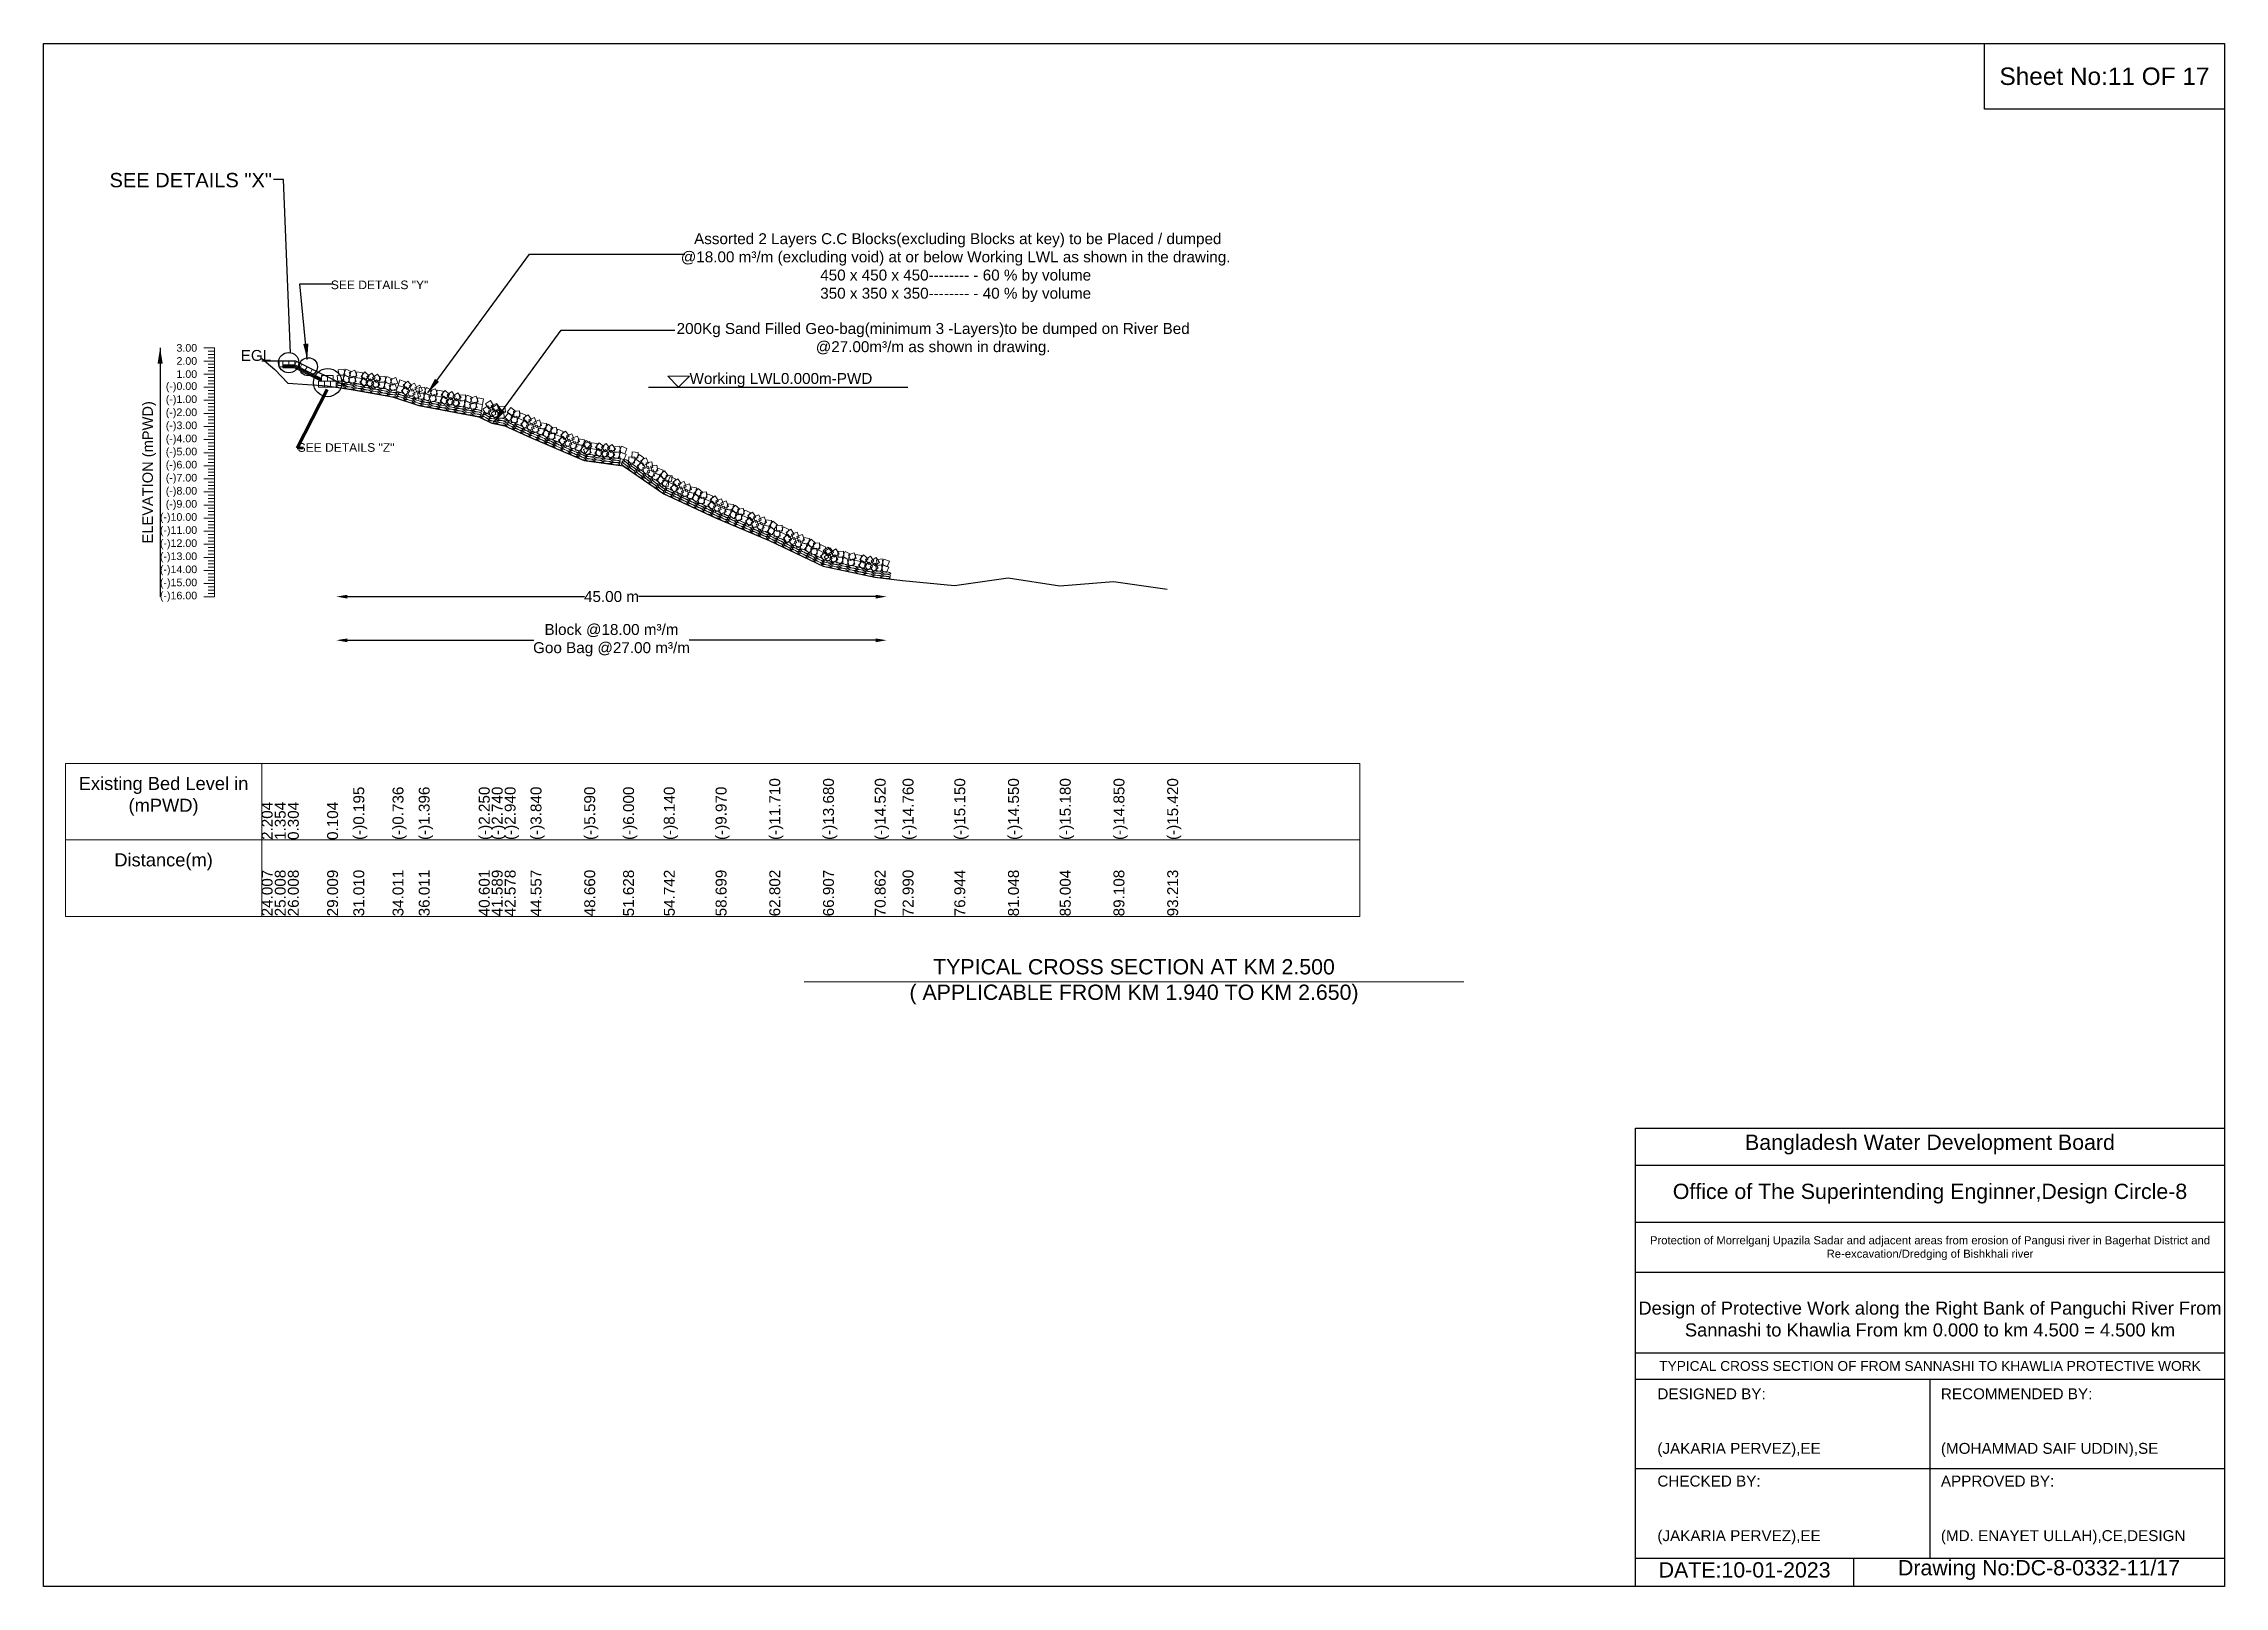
# Model space of a CAD drawing. Header units: inches. Extents: x 89000 to 337533, y -10828 to 570.
# Drawn here: x 237805 to 247805, y -9933 to -2862 of the extents above; entities that cross this region are included whole.
import ezdxf

# ---------------------------------------------------------------- set-up
doc = ezdxf.new("R2010")
doc.units = ezdxf.units.IN
doc.header["$LTSCALE"] = 7
doc.header["$MEASUREMENT"] = 0
for name, color, linetype, lineweight in [('Cross section Data Border', 7, 'Continuous', 9), ('Cross Section Labels', 7, 'Continuous', 9), ('Existing_Bed_Level for Xsection', 7, 'Continuous', 25), ('Long Section Labels', 7, 'Continuous', 9)]:
    doc.layers.add(name, color=color, linetype=linetype, lineweight=lineweight)
doc.styles.get("Standard").update_dxf_attribs({"font": 'arial.ttf'})
doc.dimstyles.new('Appron Lebeling Style', dxfattribs={"dimtxt": 50, "dimasz": 50, "dimexe": 0.18, "dimexo": 0.0625, "dimgap": 0.09, "dimtad": 0, "dimtih": 1, "dimtoh": 1, "dimdec": 4, "dimzin": 0, "dimdsep": 46, "dimtxsty": 'Standard', "dimcen": 0.09, "dimse1": 1, "dimse2": 1, "dimadec": 0, "dimazin": 0, "dimtfac": 1, "dimtdec": 4, "dimtofl": 0, "dimtmove": 0, "dimatfit": 3, "dimfxl": 1, "dimtolj": 1, "dimtzin": 0, "dimarcsym": 0})
doc.dimstyles.get("Standard").update_dxf_attribs({"dimtxt": 0.18, "dimasz": 0.18, "dimexe": 0.18, "dimexo": 0.0625, "dimgap": 0.09, "dimtad": 0, "dimtih": 1, "dimtoh": 1, "dimdec": 4, "dimzin": 0, "dimdsep": 46, "dimtxsty": 'Standard', "dimcen": 0.09, "dimadec": 0, "dimazin": 0, "dimtfac": 1, "dimtdec": 4, "dimtofl": 0, "dimtmove": 0, "dimatfit": 3, "dimfxl": 1, "dimtolj": 1, "dimtzin": 0, "dimarcsym": 0})

msp = doc.modelspace()

# ---------------------------------------------------------------- texts
at = {"attachment_point": 5}
for s, insert, char_height in [('Sheet No:11 OF 17', (247254.90132, -3011.63032), 80), ('Bangladesh Water Development Board', (246454.90132, -7907.63032), 70), ('Office of The Superintending Enginner,Design Circle-8', (246454.90132, -8132.63032), 70)]:
    msp.add_mtext(s, dxfattribs=dict(at, insert=insert, char_height=char_height))
at = {"color": 0, "linetype": 'Continuous', "lineweight": -3, "ltscale": 0.5}
for s, insert, char_height, attachment_point in [('SEE DETAILS "X"', (238107.09828, -3454.17391), 65.8288233, 1), ('SEE DETAILS "Y"', (239569.05102, -3947.46822), 39.497294, 3), ('SEE DETAILS "Z"', (239413.72341, -4692.94477), 39.497294, 3)]:
    msp.add_mtext(s, dxfattribs=dict(at, insert=insert, char_height=char_height, attachment_point=attachment_point))
for s, insert, char_height, width, attachment_point in [('Protection of Morrelganj Upazila Sadar and adjacent areas from erosion of Pangusi river in Bagerhat District and Re-excavation/Dredging of Bishkhali river', (246454.90132, -8382.63032), 37, 2800, 5), ('Design of Protective Work along the Right Bank of Panguchi River From Sannashi to Khawlia From km 0.000 to km 4.500 = 4.500 km', (246454.90132, -8707.63032), 60, 2700, 5), ('TYPICAL CROSS SECTION OF FROM SANNASHI TO KHAWLIA PROTECTIVE WORK', (246454.90132, -8922.63032), 45, 2800, 5), ('DESIGNED BY:^J^J^J(JAKARIA PERVEZ),EE', (245204.90132, -9182.63032), 50, 1400, 4), ('RECOMMENDED BY:^J^J^J(MOHAMMAD SAIF UDDIN),SE', (246504.90132, -9182.63032), 50, 1400, 4), ('CHECKED BY:^J^J^J(JAKARIA PERVEZ),EE', (245204.90132, -9582.63032), 50, 1400, 4), ('APPROVED BY:^J^J^J(MD. ENAYET ULLAH),CE,DESIGN', (246504.90132, -9582.63032), 50, 1400, 4), ('DATE:10-01-2023', (245604.90132, -9857.63032), 70, 1400, 5), ('Drawing No:DC-8-0332-11/17', (246954.90132, -9857.63032), 70, 2200, 5)]:
    msp.add_mtext(s, dxfattribs=dict(insert=insert, char_height=char_height, width=width, attachment_point=attachment_point))
at = {"layer": 'Cross section Data Border', "char_height": 60, "width": 800, "attachment_point": 5}
for s, insert in [('Existing Bed Level in (mPWD)', (238354.90132, -6311.63032)), ('Distance(m)', (238354.90132, -6611.63032))]:
    msp.add_mtext(s, dxfattribs=dict(at, insert=insert))
at = {"layer": 'Cross Section Labels'}
for s, insert, char_height, attachment_point in [(' Assorted 2 Layers C.C Blocks(excluding Blocks at key) to be Placed / dumped^J@18.00 m³/m (excluding void) at or below Working LWL as shown in the drawing.^J450 x 450 x 450-------- - 60 % by volume^J350 x 350 x 350-------- - 40 % by volume', (241987.12515, -3730.59978), 50, 2), ('200Kg Sand Filled Geo-bag(minimum 3 -Layers)to be dumped on River Bed^J@27.00m³/m as shown in drawing.', (241883.98672, -4290.69939), 50, 8), ('EGL', (238848.49732, -4316.43032), 50, 9), ('Working LWL0.000m-PWD', (240766.74655, -4436.43032), 50, 7), ('TYPICAL CROSS SECTION AT KM 2.500^J( APPLICABLE FROM KM 1.940 TO KM 2.650)', (242804.90132, -7161.63032), 70, 5)]:
    msp.add_mtext(s, dxfattribs=dict(at, insert=insert, char_height=char_height, attachment_point=attachment_point))
at = {"layer": 'Long Section Labels', "char_height": 35, "attachment_point": 6}
for s, insert in [('3.00', (238509.15631, -4256.43032)), ('2.00', (238509.15631, -4316.43032)), ('1.00', (238509.15631, -4376.43032)), ('(-)0.00', (238509.15631, -4436.43032)), ('(-)1.00', (238509.15631, -4496.43032)), ('(-)2.00', (238509.15631, -4556.43032)), ('(-)3.00', (238509.15631, -4616.43032)), ('(-)4.00', (238509.15631, -4676.43032)), ('(-)5.00', (238509.15631, -4736.43032)), ('(-)6.00', (238509.15631, -4796.43032)), ('(-)7.00', (238509.15631, -4856.43032)), ('(-)8.00', (238509.15631, -4916.43032)), ('(-)9.00', (238509.15631, -4976.43032)), ('(-)10.00', (238509.15631, -5036.43032)), ('(-)11.00', (238509.15631, -5096.43032)), ('(-)12.00', (238509.15631, -5156.43032)), ('(-)13.00', (238509.15631, -5216.43032)), ('(-)14.00', (238509.15631, -5276.43032)), ('(-)15.00', (238509.15631, -5336.43032)), ('(-)16.00', (238509.15631, -5396.43032))]:
    msp.add_mtext(s, dxfattribs=dict(at, insert=insert))
at = {"layer": 'Long Section Labels', "rotation": 90}
for s, insert, char_height, attachment_point in [('ELEVATION (mPWD)', (238289.15631, -4826.43032), 48, 5), ('(-)0.195', (239225.03171, -6511.63032), 50, 1), ('(-)0.736', (239405.08759, -6511.63032), 50, 1), ('(-)1.396', (239525.12485, -6511.63032), 50, 1), ('(-)2.250', (239800.53671, -6511.63032), 50, 1), ('(-)2.740', (239859.82215, -6511.63032), 50, 1), ('(-)2.940', (239919.14095, -6511.63032), 50, 1), ('(-)3.840', (240037.86977, -6511.63032), 50, 1), ('(-)5.590', (240284.06535, -6511.63032), 50, 1), ('(-)6.000', (240462.1338, -6511.63032), 50, 1), ('(-)8.140', (240648.99893, -6511.63032), 50, 1), ('(-)9.970', (240886.39783, -6511.63032), 50, 1), ('(-)11.710', (241132.56585, -6511.63032), 50, 1), ('(-)13.680', (241378.88365, -6511.63032), 50, 1), ('(-)14.520', (241616.17111, -6511.63032), 50, 1), ('(-)14.760', (241743.83186, -6511.63032), 50, 1), ('(-)15.150', (241981.0765, -6511.63032), 50, 1), ('(-)14.550', (242227.35251, -6511.63032), 50, 1), ('(-)15.180', (242464.6927, -6511.63032), 50, 1), ('(-)14.850', (242710.91202, -6511.63032), 50, 1), ('(-)15.420', (242957.23433, -6511.63032), 50, 1), ('2.204', (238804.90132, -6511.63032), 50, 1), ('1.354', (238864.91995, -6511.63032), 50, 1), ('0.304', (238924.93858, -6511.63032), 50, 1), ('0.104', (239104.99446, -6511.63032), 50, 1), ('24.007', (238804.90132, -6861.63032), 50, 1), ('25.008', (238864.91995, -6861.63032), 50, 1), ('26.008', (238924.93858, -6861.63032), 50, 1), ('29.009', (239104.99446, -6861.63032), 50, 1), ('31.010', (239225.03171, -6861.63032), 50, 1), ('34.011', (239405.08759, -6861.63032), 50, 1), ('36.011', (239525.12485, -6861.63032), 50, 1), ('40.601', (239800.53671, -6861.63032), 50, 1), ('41.589', (239859.82215, -6861.63032), 50, 1), ('42.578', (239919.14095, -6861.63032), 50, 1), ('44.557', (240037.86977, -6861.63032), 50, 1), ('48.660', (240284.06535, -6861.63032), 50, 1), ('51.628', (240462.1338, -6861.63032), 50, 1), ('54.742', (240648.99893, -6861.63032), 50, 1), ('58.699', (240886.39783, -6861.63032), 50, 1), ('62.802', (241132.56585, -6861.63032), 50, 1), ('66.907', (241378.88365, -6861.63032), 50, 1), ('70.862', (241616.17111, -6861.63032), 50, 1), ('72.990', (241743.83186, -6861.63032), 50, 1), ('76.944', (241981.0765, -6861.63032), 50, 1), ('81.048', (242227.35251, -6861.63032), 50, 1), ('85.004', (242464.6927, -6861.63032), 50, 1), ('89.108', (242710.91202, -6861.63032), 50, 1), ('93.213', (242957.23433, -6861.63032), 50, 1)]:
    msp.add_mtext(s, dxfattribs=dict(at, insert=insert, char_height=char_height, attachment_point=attachment_point))

# ---------------------------------------------------------------- blocks, each defined once
blk = doc.blocks.new('*D22')
at = {"layer": 'Cross Section Labels', "color": 0, "lineweight": -2, "transparency": 16777216}
for p, q in [((239197, -5396), (240285, -5396)), ((241621, -5396), (240533, -5396))]:
    blk.add_line(p, q, dxfattribs=at)
at = {"layer": 'Cross Section Labels', "color": 0, "transparency": 16777216}
for points in [[(239197, -5388), (239197, -5405), (239147, -5396)], [(241621, -5388), (241621, -5405), (241671, -5396)]]:
    blk.add_solid(points, dxfattribs=at)
at = {"layer": 'Defpoints', "color": 0, "transparency": 16777216}
for p in [(239147, -4436), (241671, -5314), (241671, -5396)]:
    blk.add_point(p, dxfattribs=at)
at = {"layer": 'Cross Section Labels', "color": 0, "transparency": 16777216, "insert": (240409, -5396), "char_height": 50, "attachment_point": 5}
blk.add_mtext('\\A1;45.00 m', dxfattribs=at)
blk = doc.blocks.new('*D23')
at = {"layer": 'Cross Section Labels', "color": 0, "lineweight": -2, "transparency": 16777216}
for p, q in [((239197, -5596), (240053, -5596)), ((241621, -5596), (240765, -5596))]:
    blk.add_line(p, q, dxfattribs=at)
at = {"layer": 'Cross Section Labels', "color": 0, "transparency": 16777216}
for points in [[(239197, -5588), (239197, -5605), (239147, -5596)], [(241621, -5588), (241621, -5605), (241671, -5596)]]:
    blk.add_solid(points, dxfattribs=at)
at = {"layer": 'Defpoints', "color": 0, "transparency": 16777216}
for p in [(239147, -4436), (241671, -5314), (241671, -5596)]:
    blk.add_point(p, dxfattribs=at)
at = {"layer": 'Cross Section Labels', "color": 0, "transparency": 16777216, "insert": (240409, -5596), "char_height": 50, "attachment_point": 5}
blk.add_mtext('\\A1;Block @18.00 m³/m ^JGoo Bag @27.00 m³/m ', dxfattribs=at)

# ---------------------------------------------------------------- dimensions: what is measured, and where the dimension line sits
at = {"layer": 'Cross Section Labels'}
for base, text, picture, middle in [((241671.16207, -5396.43032), '45.00 m', '*D22', (240408.95431, -5396.43032)), ((241671.16207, -5596.43032), 'Block @18.00 m³/m ^JGoo Bag @27.00 m³/m ', '*D23', (240408.95431, -5596.43032))]:
    dim = msp.add_linear_dim(base=base, p1=(239146.74655, -4436.43032), p2=(241671.16207, -5313.83324), text=text, dimstyle='Appron Lebeling Style', dxfattribs=at)
    dim.commit()
    dim.dimension.update_dxf_attribs({"geometry": picture, "text_midpoint": middle})

# ---------------------------------------------------------------- linework, layer by layer
for points in [[(237804.90132, -2861.63032), (247804.90132, -2861.63032), (247804.90132, -9932.63032), (237804.90132, -9932.63032)], [(246704.90132, -2861.63032), (247804.90132, -2861.63032), (247804.90132, -3161.63032), (246704.90132, -3161.63032)]]:
    msp.add_lwpolyline(points, close=True)
for points in [[(245104.90132, -9932.63032), (245104.90132, -7832.63032), (247804.90132, -7832.63032)], [(245104.90132, -8002.63032), (247804.90132, -8002.63032)], [(245104.90132, -8262.63032), (247804.90132, -8262.63032)], [(245104.90132, -8492.63032), (247804.90132, -8492.63032)], [(245104.90132, -8862.63032), (247804.90132, -8862.63032)], [(245104.90132, -8982.63032), (247804.90132, -8982.63032)], [(246454.90132, -8982.63032), (246454.90132, -9802.63032)], [(245104.90132, -9392.63032), (247804.90132, -9392.63032)], [(245104.90132, -9802.63032), (247804.90132, -9802.63032)], [(246104.90132, -9802.63032), (246104.90132, -9932.63032)]]:
    msp.add_lwpolyline(points)
at = {"color": 0, "linetype": 'Continuous', "lineweight": -3, "ltscale": 0.5}
for centre, radius in [((238928.66461, -4323.75692), 46.58127), ((239018.90168, -4342.40622), 41.34842), ((239107.53121, -4415.17025), 64.90288)]:
    msp.add_circle(centre, radius, dxfattribs=at)
at = {"layer": 'Cross section Data Border'}
msp.add_lwpolyline([(237904.90132, -6161.63032), (243841.1113, -6161.63032), (243841.1113, -6861.63032), (237904.90132, -6861.63032)], close=True, dxfattribs=at)
for points in [[(238804.90132, -6161.63032), (238804.90132, -6861.63032)], [(237904.90132, -6511.63032), (243841.1113, -6511.63032)]]:
    msp.add_lwpolyline(points, dxfattribs=at)
at = {"layer": 'Cross Section Labels'}
msp.add_line((238902.49732, -4346.43032), (238902.49732, -4343.43032), dxfattribs=at)
msp.add_lwpolyline([(240716.74655, -4436.43032), (240766.74655, -4386.43032), (240666.74655, -4386.43032)], close=True, dxfattribs=at)
msp.add_lwpolyline([(241292.90132, -7161.63032), (242804.90132, -7161.63032), (244316.90132, -7161.63032)], dxfattribs=at)
at = {"layer": 'Existing_Bed_Level for Xsection'}
for points in [[(238804.90132, -4304.19032), (238864.91995, -4355.19032), (238924.93858, -4418.19032), (239104.99446, -4430.19032), (239225.03171, -4448.13032), (239405.08759, -4480.59032), (239525.12485, -4520.19032), (239800.53671, -4571.43032), (239859.82215, -4600.83032), (239919.14095, -4612.83032), (240037.86977, -4666.83032), (240284.06535, -4771.83032), (240462.1338, -4796.43032), (240648.99893, -4924.83032), (240886.39783, -5034.63032), (241132.56585, -5139.03032), (241378.88365, -5257.23032), (241616.17111, -5307.63032), (241743.83186, -5322.03032), (241981.0765, -5345.43032), (242227.35251, -5309.43032), (242464.6927, -5347.23032), (242710.91202, -5327.43032), (242957.23433, -5361.63032)], [(238960.74655, -4316.43032), (238804.90132, -4316.43032)], [(239200.74655, -4436.43032), (238964.54717, -4318.33063), (238960.74655, -4316.43032), (238956.49732, -4316.43032), (238902.49732, -4316.43032)], [(238902.49732, -4334.43032), (238956.49732, -4334.43032), (239079.24655, -4395.80493)], [(238902.49732, -4340.43032), (238955.08091, -4340.43032), (239079.24655, -4402.51313)], [(238902.49732, -4346.43032), (238953.66451, -4346.43032), (239079.24655, -4409.22134)], [(240578.6596, -4436.43032), (241767.94697, -4436.43032)]]:
    msp.add_lwpolyline(points, dxfattribs=at)
at = {"layer": 'Long Section Labels'}
for points in [[(238589.15631, -4256.43032), (238539.15631, -4256.43032)], [(238589.15631, -4271.43032), (238559.15631, -4271.43032)], [(238589.15631, -4286.43032), (238559.15631, -4286.43032)], [(238589.15631, -5396.43032), (238589.15631, -5336.43032), (238589.15631, -5276.43032), (238589.15631, -5216.43032), (238589.15631, -5156.43032), (238589.15631, -5096.43032), (238589.15631, -5036.43032), (238589.15631, -4976.43032), (238589.15631, -4916.43032), (238589.15631, -4856.43032), (238589.15631, -4796.43032), (238589.15631, -4736.43032), (238589.15631, -4676.43032), (238589.15631, -4616.43032), (238589.15631, -4556.43032), (238589.15631, -4496.43032), (238589.15631, -4436.43032), (238589.15631, -4376.43032), (238589.15631, -4316.43032), (238589.15631, -4256.43032)], [(238589.15631, -4316.43032), (238539.15631, -4316.43032)], [(238589.15631, -4376.43032), (238539.15631, -4376.43032)], [(238589.15631, -4301.43032), (238559.15631, -4301.43032)], [(238589.15631, -4331.43032), (238559.15631, -4331.43032)], [(238589.15631, -4346.43032), (238559.15631, -4346.43032)], [(238589.15631, -4361.43032), (238559.15631, -4361.43032)], [(238589.15631, -4391.43032), (238559.15631, -4391.43032)], [(238589.15631, -4436.43032), (238539.15631, -4436.43032)], [(238589.15631, -4496.43032), (238539.15631, -4496.43032)], [(238589.15631, -4406.43032), (238559.15631, -4406.43032)], [(238589.15631, -4421.43032), (238559.15631, -4421.43032)], [(238589.15631, -4451.43032), (238559.15631, -4451.43032)], [(238589.15631, -4466.43032), (238559.15631, -4466.43032)], [(238589.15631, -4481.43032), (238559.15631, -4481.43032)], [(238589.15631, -4556.43032), (238539.15631, -4556.43032)], [(238589.15631, -4511.43032), (238559.15631, -4511.43032)], [(238589.15631, -4526.43032), (238559.15631, -4526.43032)], [(238589.15631, -4541.43032), (238559.15631, -4541.43032)], [(238589.15631, -4571.43032), (238559.15631, -4571.43032)], [(238589.15631, -4586.43032), (238559.15631, -4586.43032)], [(238589.15631, -4616.43032), (238539.15631, -4616.43032)], [(238589.15631, -4676.43032), (238539.15631, -4676.43032)], [(238589.15631, -4601.43032), (238559.15631, -4601.43032)], [(238589.15631, -4631.43032), (238559.15631, -4631.43032)], [(238589.15631, -4646.43032), (238559.15631, -4646.43032)], [(238589.15631, -4661.43032), (238559.15631, -4661.43032)], [(238589.15631, -4691.43032), (238559.15631, -4691.43032)], [(238589.15631, -4736.43032), (238539.15631, -4736.43032)], [(238589.15631, -4796.43032), (238539.15631, -4796.43032)], [(238589.15631, -4706.43032), (238559.15631, -4706.43032)], [(238589.15631, -4721.43032), (238559.15631, -4721.43032)], [(238589.15631, -4751.43032), (238559.15631, -4751.43032)], [(238589.15631, -4766.43032), (238559.15631, -4766.43032)], [(238589.15631, -4781.43032), (238559.15631, -4781.43032)], [(238589.15631, -4856.43032), (238539.15631, -4856.43032)], [(238589.15631, -4811.43032), (238559.15631, -4811.43032)], [(238589.15631, -4826.43032), (238559.15631, -4826.43032)], [(238589.15631, -4841.43032), (238559.15631, -4841.43032)], [(238589.15631, -4871.43032), (238559.15631, -4871.43032)], [(238589.15631, -4886.43032), (238559.15631, -4886.43032)], [(238589.15631, -4916.43032), (238539.15631, -4916.43032)], [(238589.15631, -4976.43032), (238539.15631, -4976.43032)], [(238589.15631, -4901.43032), (238559.15631, -4901.43032)], [(238589.15631, -4931.43032), (238559.15631, -4931.43032)], [(238589.15631, -4946.43032), (238559.15631, -4946.43032)], [(238589.15631, -4961.43032), (238559.15631, -4961.43032)], [(238589.15631, -4991.43032), (238559.15631, -4991.43032)], [(238589.15631, -5036.43032), (238539.15631, -5036.43032)], [(238589.15631, -5096.43032), (238539.15631, -5096.43032)], [(238589.15631, -5006.43032), (238559.15631, -5006.43032)], [(238589.15631, -5021.43032), (238559.15631, -5021.43032)], [(238589.15631, -5051.43032), (238559.15631, -5051.43032)], [(238589.15631, -5066.43032), (238559.15631, -5066.43032)], [(238589.15631, -5081.43032), (238559.15631, -5081.43032)], [(238589.15631, -5156.43032), (238539.15631, -5156.43032)], [(238589.15631, -5111.43032), (238559.15631, -5111.43032)], [(238589.15631, -5126.43032), (238559.15631, -5126.43032)], [(238589.15631, -5141.43032), (238559.15631, -5141.43032)], [(238589.15631, -5171.43032), (238559.15631, -5171.43032)], [(238589.15631, -5186.43032), (238559.15631, -5186.43032)], [(238589.15631, -5216.43032), (238539.15631, -5216.43032)], [(238589.15631, -5276.43032), (238539.15631, -5276.43032)], [(238589.15631, -5201.43032), (238559.15631, -5201.43032)], [(238589.15631, -5231.43032), (238559.15631, -5231.43032)], [(238589.15631, -5246.43032), (238559.15631, -5246.43032)], [(238589.15631, -5261.43032), (238559.15631, -5261.43032)], [(238589.15631, -5291.43032), (238559.15631, -5291.43032)], [(238589.15631, -5336.43032), (238539.15631, -5336.43032)], [(238589.15631, -5396.43032), (238539.15631, -5396.43032)], [(238589.15631, -5306.43032), (238559.15631, -5306.43032)], [(238589.15631, -5321.43032), (238559.15631, -5321.43032)], [(238589.15631, -5351.43032), (238559.15631, -5351.43032)], [(238589.15631, -5366.43032), (238559.15631, -5366.43032)], [(238589.15631, -5381.43032), (238559.15631, -5381.43032)]]:
    msp.add_lwpolyline(points, dxfattribs=at)
for points in [[(238902.49732, -4316.43032), (238884.49732, -4316.43032), (238884.49732, -4343.43032), (238902.49732, -4343.43032)], [(238929.49732, -4316.43032), (238902.49732, -4316.43032), (238902.49732, -4334.43032), (238929.49732, -4334.43032)], [(238956.49732, -4316.43032), (238929.49732, -4316.43032), (238929.49732, -4334.43032), (238956.49732, -4334.43032)], [(238988.6967, -4330.40539), (238964.54717, -4318.33063), (238956.49732, -4334.43032), (238980.64686, -4346.50508)], [(239012.84624, -4342.48016), (238988.6967, -4330.40539), (238980.64686, -4346.50508), (239004.79639, -4358.57985)], [(239036.99577, -4354.55493), (239012.84624, -4342.48016), (239004.79639, -4358.57985), (239028.94592, -4370.65462)], [(239061.1453, -4366.6297), (239036.99577, -4354.55493), (239028.94592, -4370.65462), (239053.09546, -4382.72939)], [(239085.29484, -4378.70446), (239061.1453, -4366.6297), (239053.09546, -4382.72939), (239077.24499, -4394.80415)], [(239106.24655, -4382.43032), (239079.24655, -4382.43032), (239079.24655, -4409.43032), (239106.24655, -4409.43032)], [(239133.24655, -4382.43032), (239106.24655, -4382.43032), (239106.24655, -4409.43032), (239133.24655, -4409.43032)], [(239178.49878, -4379.86638), (239151.67294, -4382.92818), (239154.73474, -4409.75401), (239181.56058, -4406.69221)], [(239182.4897, -4353.16296), (239155.66387, -4356.22476), (239158.72567, -4383.05059), (239185.5515, -4379.98879)], [(239211.08502, -4391.80753), (239186.32659, -4381.03627), (239175.55533, -4405.79471), (239200.31377, -4416.56596)], [(239215.07595, -4365.10411), (239190.31751, -4354.33285), (239179.54626, -4379.09129), (239204.30469, -4389.86254)], [(239227.64699, -4385.28822), (239202.51977, -4395.16864), (239212.4002, -4420.29586), (239237.52742, -4410.41544)], [(239231.63792, -4358.5848), (239206.5107, -4368.46522), (239216.39112, -4393.59244), (239241.51834, -4383.71202)], [(239263.6387, -4396.56177), (239237.06704, -4391.7715), (239232.27677, -4418.34316), (239258.84843, -4423.13343)], [(239268.42897, -4369.99011), (239241.85731, -4365.19984), (239237.06704, -4391.7715), (239263.6387, -4396.56177)], [(239293.55391, -4410.64021), (239272.92687, -4393.21823), (239255.50489, -4413.84526), (239276.13193, -4431.26724)], [(239298.34418, -4384.06854), (239277.71714, -4366.64656), (239260.29516, -4387.2736), (239280.9222, -4404.69558)], [(239304.49577, -4398.24535), (239282.31341, -4413.63829), (239297.70635, -4435.82066), (239319.88872, -4420.42772)], [(239309.28604, -4371.67369), (239287.10368, -4387.06663), (239302.49662, -4409.249), (239324.67898, -4393.85605)], [(239351.25335, -4398.63136), (239335.84275, -4376.46126), (239313.67264, -4391.87186), (239329.08324, -4414.04196)], [(239371.35967, -4385.46127), (239344.45405, -4387.71687), (239346.70965, -4414.62249), (239373.61527, -4412.36689)], [(239403.57299, -4398.37468), (239379.14885, -4386.86548), (239367.63966, -4411.28962), (239392.06379, -4422.79882)], [(239420.32309, -4392.35519), (239394.91076, -4401.47731), (239404.03288, -4426.88965), (239429.44522, -4417.76753)], [(239092.74655, -4409.43032), (239065.74655, -4409.43032), (239065.74655, -4436.43032), (239092.74655, -4436.43032)], [(239119.74655, -4409.43032), (239092.74655, -4409.43032), (239092.74655, -4436.43032), (239119.74655, -4436.43032)], [(239146.74655, -4409.43032), (239119.74655, -4409.43032), (239119.74655, -4436.43032), (239146.74655, -4436.43032)], [(239346.46308, -4425.20303), (239331.05248, -4403.03292), (239308.88237, -4418.44352), (239324.29297, -4440.61363)], [(239366.5694, -4412.03293), (239339.66378, -4414.28854), (239341.91938, -4441.19416), (239368.825, -4438.93855)], [(239398.78272, -4424.94635), (239374.35858, -4413.43715), (239362.84939, -4437.86128), (239387.27352, -4449.37048)], [(239415.53282, -4418.92685), (239390.12049, -4428.04898), (239399.24261, -4453.46131), (239424.65495, -4444.33919)], [(239456.26376, -4436.81977), (239430.623, -4428.36095), (239422.16418, -4454.0017), (239447.80494, -4462.46052)], [(239464.72258, -4411.17902), (239439.08183, -4402.72019), (239430.623, -4428.36095), (239456.26376, -4436.81977)], [(239483.9164, -4454.94305), (239465.92821, -4434.80788), (239445.79304, -4452.79607), (239463.78124, -4472.93124)], [(239492.37523, -4429.30229), (239474.38703, -4409.16712), (239454.25187, -4427.15532), (239472.24006, -4447.29048)], [(239496.48399, -4444.20001), (239472.36711, -4456.33987), (239484.50697, -4480.45675), (239508.62385, -4468.31689)], [(239504.94281, -4418.55926), (239480.82593, -4430.69912), (239492.96579, -4454.816), (239517.08267, -4442.67614)], [(239534.26937, -4476.76128), (239522.11031, -4452.65407), (239498.0031, -4464.81313), (239510.16216, -4488.92034)], [(239542.72819, -4451.12052), (239530.56913, -4427.01332), (239506.46193, -4439.17238), (239518.62099, -4463.27958)], [(239548.53343, -4462.86898), (239521.61564, -4464.97431), (239523.72097, -4491.8921), (239550.63876, -4489.78677)], [(239553.472, -4436.32448), (239526.55421, -4438.42981), (239528.65954, -4465.3476), (239555.57733, -4463.24227)], [(239580.67415, -4475.96207), (239556.31466, -4464.31667), (239544.66926, -4488.67615), (239569.02875, -4500.32155)], [(239585.61271, -4449.41756), (239561.25323, -4437.77216), (239549.60783, -4462.13165), (239573.96731, -4473.77705)], [(239597.4576, -4470.0362), (239571.99472, -4479.01628), (239580.9748, -4504.47916), (239606.43768, -4495.49908)], [(239602.39617, -4443.4917), (239576.93329, -4452.47178), (239585.91337, -4477.93466), (239611.37625, -4468.95458)], [(239631.50224, -4481.39328), (239604.95774, -4476.45471), (239600.01917, -4502.99921), (239626.56367, -4507.93778)], [(239636.44081, -4454.84878), (239609.89631, -4449.91021), (239604.95774, -4476.45471), (239631.50224, -4481.39328)], [(239661.33837, -4495.63854), (239640.80893, -4478.10165), (239623.27205, -4498.63109), (239643.80148, -4516.16797)], [(239666.27693, -4469.09404), (239645.7475, -4451.55715), (239628.21061, -4472.08659), (239648.74005, -4489.62347)], [(239672.34927, -4483.30498), (239650.0813, -4498.57381), (239665.35014, -4520.84179), (239687.61811, -4505.57295)], [(239677.28784, -4456.76048), (239655.01987, -4472.02931), (239670.28871, -4494.29729), (239692.55668, -4479.02845)], [(239714.16539, -4510.49657), (239698.87883, -4488.24077), (239676.62302, -4503.52733), (239691.90959, -4525.78314)], [(239719.10396, -4483.95207), (239703.8174, -4461.69626), (239681.56159, -4476.98283), (239696.84815, -4499.23864)], [(239734.34494, -4497.43896), (239707.42715, -4499.54429), (239709.53248, -4526.46208), (239736.45027, -4524.35675)], [(239739.28351, -4470.89446), (239712.36571, -4472.99979), (239714.47105, -4499.91758), (239741.38884, -4497.81225)], [(239766.48565, -4510.53204), (239742.12617, -4498.88664), (239730.48077, -4523.24613), (239754.84025, -4534.89153)], [(239771.42422, -4483.98754), (239747.06473, -4472.34214), (239735.41933, -4496.70163), (239759.77882, -4508.34703)], [(239788.20768, -4478.06168), (239762.7448, -4487.04176), (239771.72488, -4512.50463), (239797.18776, -4503.52455)], [(239822.25232, -4489.41876), (239795.70781, -4484.48019), (239790.76925, -4511.02469), (239817.31375, -4515.96326)], [(239868.62587, -4520.30577), (239853.66184, -4497.83183), (239831.1879, -4512.79586), (239846.15193, -4535.2698)], [(239783.26911, -4504.60618), (239757.80623, -4513.58626), (239766.78631, -4539.04913), (239792.24919, -4530.06905)], [(239817.31375, -4515.96326), (239790.76925, -4511.02469), (239785.83068, -4537.56919), (239812.37518, -4542.50776)], [(239856.63039, -4544.49479), (239841.66637, -4522.02085), (239819.19243, -4536.98488), (239834.15645, -4559.45882)], [(239870.58932, -4535.63447), (239844.99959, -4544.24642), (239853.61153, -4569.83615), (239879.20127, -4561.2242)], [(239882.58479, -4511.44545), (239856.99506, -4520.0574), (239865.60701, -4545.64713), (239891.19674, -4537.03518)], [(239894.80186, -4562.90552), (239879.86562, -4540.4131), (239857.37321, -4555.34933), (239872.30944, -4577.84175)], [(239900.15542, -4536.44159), (239885.21919, -4513.94917), (239862.72677, -4528.88541), (239877.66301, -4551.37783)], [(239915.18337, -4550.16545), (239888.23592, -4551.84908), (239889.91954, -4578.79653), (239916.867, -4577.11291)], [(239920.53694, -4523.70152), (239893.58948, -4525.38515), (239895.27311, -4552.33261), (239922.22056, -4550.64898)], [(239957.4514, -4571.32434), (239936.60807, -4554.16172), (239919.44545, -4575.00506), (239940.28879, -4592.16768)], [(239968.62963, -4546.74697), (239947.7863, -4529.58435), (239930.62368, -4550.42769), (239951.46702, -4567.5903)], [(239975.16747, -4569.6093), (239948.29217, -4572.20126), (239950.88413, -4599.07656), (239977.75943, -4596.4846)], [(239986.3457, -4545.03193), (239959.4704, -4547.62389), (239962.06236, -4574.49919), (239988.93766, -4571.90723)], [(240005.48097, -4588.82159), (239980.9036, -4577.64336), (239969.72537, -4602.22073), (239994.30274, -4613.39896)], [(240016.6592, -4564.24422), (239992.08183, -4553.06599), (239980.9036, -4577.64336), (240005.48097, -4588.82159)], [(240031.01483, -4609.82501), (240015.30617, -4587.8651), (239993.34625, -4603.57376), (240009.05492, -4625.53368)], [(240042.19306, -4585.24764), (240026.4844, -4563.28773), (240004.52448, -4578.99639), (240020.23315, -4600.95631)], [(240055.84726, -4575.92457), (240030.56046, -4585.38913), (240040.02502, -4610.67593), (240065.31182, -4601.21137)], [(240088.58924, -4611.15709), (240078.50763, -4586.10991), (240053.46045, -4596.19153), (240063.54207, -4621.2387)], [(240111.12518, -4602.79964), (240084.39363, -4599.0017), (240080.5957, -4625.73325), (240107.32725, -4629.53119)], [(240044.66903, -4600.50194), (240019.38223, -4609.9665), (240028.84679, -4635.2533), (240054.13359, -4625.78874)], [(240077.99711, -4635.99268), (240067.91549, -4610.9455), (240042.86832, -4621.02712), (240052.94993, -4646.0743)], [(240100.53304, -4627.63523), (240073.8015, -4623.8373), (240070.00356, -4650.56885), (240096.73511, -4654.36678)], [(240129.05787, -4647.4036), (240107.81332, -4630.7402), (240091.14992, -4651.98475), (240112.39447, -4668.64815)], [(240139.65001, -4622.56801), (240118.40546, -4605.9046), (240101.74206, -4627.14915), (240122.98661, -4643.81256)], [(240146.72828, -4645.26884), (240119.92202, -4648.49752), (240123.1507, -4675.30378), (240149.95696, -4672.0751)], [(240157.32041, -4620.43324), (240130.51415, -4623.66193), (240133.74284, -4650.46819), (240160.5491, -4647.2395)], [(240177.48895, -4663.75672), (240152.65335, -4653.16458), (240142.06122, -4678.00017), (240166.89681, -4688.59231)], [(240188.08108, -4638.92113), (240163.24549, -4628.32899), (240152.65335, -4653.16458), (240177.48895, -4663.75672)], [(240203.5138, -4684.1486), (240187.28869, -4662.56746), (240165.70755, -4678.79257), (240181.93266, -4700.37371)], [(240214.10594, -4659.31301), (240197.88083, -4637.73186), (240176.29968, -4653.95697), (240192.52479, -4675.53812)], [(240216.94303, -4674.50429), (240191.88783, -4684.56596), (240201.9495, -4709.62115), (240227.0047, -4699.55948)], [(240227.53517, -4649.6687), (240202.47997, -4659.73036), (240212.54164, -4684.78556), (240237.59683, -4674.72389)], [(240251.84625, -4710.13764), (240241.76464, -4685.09046), (240216.71746, -4695.17208), (240226.79908, -4720.21925)], [(240262.43839, -4685.30204), (240252.35677, -4660.25487), (240227.3096, -4670.33649), (240237.39122, -4695.38366)], [(240274.38219, -4701.78018), (240247.65064, -4697.98225), (240243.85271, -4724.7138), (240270.58426, -4728.51173)], [(240284.97433, -4676.94459), (240258.24278, -4673.14666), (240254.44485, -4699.87821), (240281.1764, -4703.67614)], [(240313.49916, -4696.71296), (240292.25461, -4680.04956), (240275.5912, -4701.29411), (240296.83575, -4717.95752)], [(240309.21818, -4684.91639), (240284.20193, -4695.07449), (240294.36004, -4720.09075), (240319.37629, -4709.93264)], [(240343.75555, -4694.67298), (240317.00957, -4690.97804), (240313.31463, -4717.72402), (240340.06061, -4721.41896)], [(240374.22371, -4707.51092), (240352.89856, -4690.95079), (240336.33843, -4712.27595), (240357.66358, -4728.83608)], [(240384.64729, -4694.67715), (240363.11583, -4710.96813), (240379.40681, -4732.49959), (240400.93827, -4716.20861)], [(240427.68633, -4719.88849), (240411.37821, -4698.37), (240389.85973, -4714.67812), (240406.16785, -4736.19661)], [(240302.90702, -4721.54856), (240281.66247, -4704.88515), (240264.99906, -4726.1297), (240286.24361, -4742.79311)], [(240305.52325, -4711.66237), (240280.507, -4721.82048), (240290.6651, -4746.83673), (240315.68135, -4736.67862)], [(240340.06061, -4721.41896), (240313.31463, -4717.72402), (240309.6197, -4744.47001), (240336.36568, -4748.16494)], [(240370.52878, -4734.25691), (240349.20362, -4717.69677), (240332.64349, -4739.02193), (240353.96865, -4755.58206)], [(240380.95236, -4721.42313), (240359.42089, -4737.71411), (240375.71187, -4759.24557), (240397.24334, -4742.95459)], [(240423.9914, -4746.63447), (240407.68328, -4725.11598), (240386.16479, -4741.4241), (240402.47291, -4762.94259)], [(240443.53986, -4732.64972), (240416.74958, -4736.00843), (240420.10829, -4762.79871), (240446.89857, -4759.44)], [(240447.23479, -4705.90374), (240420.44451, -4709.26245), (240423.80323, -4736.05273), (240450.59351, -4732.69402)], [(240476.25636, -4744.22924), (240451.38015, -4733.73285), (240440.88376, -4758.60906), (240465.75997, -4769.10545)], [(240479.95129, -4717.48326), (240455.07508, -4706.98687), (240444.57869, -4731.86308), (240469.4549, -4742.35947)], [(240515.89889, -4757.49474), (240488.98317, -4755.36305), (240486.85148, -4782.27876), (240513.7672, -4784.41045)], [(240531.18952, -4735.24173), (240504.2738, -4733.11004), (240502.14211, -4760.02575), (240529.05783, -4762.15744)], [(240542.40002, -4781.6962), (240520.14701, -4766.40556), (240504.85637, -4788.65857), (240527.10938, -4803.94921)], [(240557.69065, -4759.44319), (240535.43764, -4744.15255), (240520.14701, -4766.40556), (240542.40002, -4781.6962)], [(240563.88249, -4806.82836), (240552.24154, -4782.46674), (240527.87992, -4794.10768), (240539.52087, -4818.4693)], [(240579.17312, -4784.57535), (240567.53218, -4760.21373), (240543.17056, -4771.85467), (240554.8115, -4796.21629)], [(240594.24323, -4777.7747), (240567.6939, -4782.68727), (240572.60647, -4809.23659), (240599.1558, -4804.32402)], [(240621.41742, -4819.60212), (240616.48371, -4793.05672), (240589.9383, -4797.99043), (240594.87202, -4824.53584)], [(240578.95259, -4800.02771), (240552.40327, -4804.94028), (240557.31584, -4831.4896), (240583.86516, -4826.57703)], [(240606.12678, -4841.85514), (240601.19307, -4815.30973), (240574.64767, -4820.24344), (240579.58138, -4846.78885)], [(240629.86978, -4838.11539), (240604.41571, -4829.11038), (240595.4107, -4854.56446), (240620.86477, -4863.56947)], [(240645.16041, -4815.86238), (240619.70634, -4806.85737), (240610.70133, -4832.31145), (240636.1554, -4841.31646)], [(240653.92613, -4863.13031), (240636.393, -4842.59767), (240615.86036, -4860.13081), (240633.39349, -4880.66345)], [(240669.21677, -4840.8773), (240651.68364, -4820.34466), (240631.151, -4837.87779), (240648.68413, -4858.41043)], [(240671.66996, -4864.52918), (240644.75424, -4862.39749), (240642.62255, -4889.31321), (240669.53827, -4891.4449)], [(240691.40647, -4880.98184), (240666.90066, -4869.6476), (240655.56641, -4894.15341), (240680.07222, -4905.48766)], [(240686.9606, -4842.27617), (240660.04488, -4840.14448), (240657.91319, -4867.0602), (240684.82891, -4869.19189)], [(240702.74072, -4856.47603), (240678.23491, -4845.14178), (240666.90066, -4869.6476), (240691.40647, -4880.98184)], [(240716.80629, -4902.14717), (240701.23755, -4880.08784), (240679.17821, -4895.65658), (240694.74696, -4917.71591)], [(240728.14054, -4877.64136), (240712.5718, -4855.58202), (240690.51246, -4871.15077), (240706.0812, -4893.2101)], [(240730.51949, -4892.91109), (240705.17303, -4902.2147), (240714.47664, -4927.56116), (240739.8231, -4918.25755)], [(240741.85373, -4868.40528), (240716.50728, -4877.70889), (240725.81089, -4903.05534), (240751.15734, -4893.75173)], [(240775.66954, -4905.07218), (240766.34575, -4879.73314), (240741.00671, -4889.05694), (240750.3305, -4914.39597)], [(240798.44662, -4897.39626), (240771.84138, -4892.79612), (240767.24125, -4919.40136), (240793.84649, -4924.0015)], [(240764.33529, -4929.578), (240755.0115, -4904.23896), (240729.67246, -4913.56275), (240738.99625, -4938.90179)], [(240787.11237, -4921.90207), (240760.50713, -4917.30193), (240755.907, -4943.90717), (240782.51224, -4948.50731)], [(240815.02979, -4942.51935), (240794.29598, -4925.22458), (240777.00121, -4945.95839), (240797.73502, -4963.25316)], [(240826.36404, -4918.01354), (240805.63023, -4900.71877), (240788.33546, -4921.45257), (240809.06926, -4938.74735)], [(240832.7564, -4940.91697), (240805.86516, -4943.33803), (240808.28622, -4970.22926), (240835.17746, -4967.80821)], [(240844.09065, -4916.41116), (240817.19941, -4918.83222), (240819.62047, -4945.72345), (240846.5117, -4943.30239)], [(240862.94715, -4960.32158), (240838.44134, -4948.98734), (240827.10709, -4973.49315), (240851.6129, -4984.8274)], [(240874.2814, -4935.81577), (240849.77559, -4924.48152), (240838.44134, -4948.98734), (240862.94715, -4960.32158)], [(240888.34697, -4981.48691), (240872.77823, -4959.42758), (240850.71889, -4974.99632), (240866.28764, -4997.05565)], [(240899.68122, -4956.9811), (240884.11248, -4934.92176), (240862.05314, -4950.49051), (240877.62189, -4972.54984)], [(240902.06017, -4972.25083), (240876.71371, -4981.55444), (240886.01732, -5006.9009), (240911.36378, -4997.59729)], [(240913.39442, -4947.74502), (240888.04796, -4957.04863), (240897.35157, -4982.39508), (240922.69803, -4973.09147)], [(240935.0252, -5007.34291), (240924.89291, -4982.31618), (240899.86619, -4992.44847), (240909.99847, -5017.47519)], [(240945.56705, -4982.48593), (240935.43477, -4957.45921), (240910.40805, -4967.59149), (240920.54033, -4992.61821)], [(240957.54417, -4998.93987), (240930.80499, -4995.19604), (240927.06116, -5021.93522), (240953.80034, -5025.67905)], [(240968.08603, -4974.08289), (240941.34685, -4970.33906), (240937.60302, -4997.07824), (240964.3422, -5000.82207)], [(240996.65081, -4993.7935), (240975.37258, -4977.17312), (240958.7522, -4998.45135), (240980.03043, -5015.07173)], [(241014.31685, -4991.62299), (240987.51718, -4994.90591), (240990.8001, -5021.70558), (241017.59978, -5018.42266)], [(241045.11487, -5010.04858), (241020.25789, -4999.50673), (241009.71604, -5024.3637), (241034.57301, -5034.90556)], [(240986.10895, -5018.65048), (240964.83072, -5002.0301), (240948.21034, -5023.30833), (240969.48857, -5039.92871)], [(241003.77499, -5016.47996), (240976.97532, -5019.76289), (240980.25825, -5046.56256), (241007.05792, -5043.27963)], [(241034.57301, -5034.90556), (241009.71604, -5024.3637), (240999.17418, -5049.22068), (241024.03115, -5059.76254)], [(241060.63908, -5055.24474), (241044.37033, -5033.69647), (241022.82206, -5049.96522), (241039.09081, -5071.51348)], [(241071.18094, -5030.38776), (241054.91219, -5008.83949), (241033.36392, -5025.10824), (241049.63267, -5046.65651)], [(241074.04876, -5045.57327), (241049.01398, -5055.68562), (241059.12633, -5080.7204), (241084.16111, -5070.60805)], [(241084.59062, -5020.71629), (241059.55584, -5030.82864), (241069.66819, -5055.86343), (241094.70297, -5045.75108)], [(241109.02402, -5081.13591), (241098.89174, -5056.10919), (241073.86502, -5066.24147), (241083.9973, -5091.2682)], [(241119.56588, -5056.27894), (241109.4336, -5031.25221), (241084.40688, -5041.3845), (241094.53916, -5066.41122)], [(241131.543, -5072.73288), (241104.80382, -5068.98905), (241101.05999, -5095.72823), (241127.79917, -5099.47206)], [(241142.08486, -5047.8759), (241115.34568, -5044.13207), (241111.60185, -5070.87125), (241138.34103, -5074.61508)], [(241160.10778, -5092.44349), (241138.82955, -5075.8231), (241122.20917, -5097.10133), (241143.4874, -5113.72171)], [(241170.64963, -5067.58651), (241149.37141, -5050.96613), (241132.75103, -5072.24436), (241154.02925, -5088.86474)], [(241179.98222, -5092.41779), (241153.05931, -5094.45671), (241155.09823, -5121.37961), (241182.02114, -5119.3407)], [(241191.66334, -5068.07541), (241164.74044, -5070.11433), (241166.77936, -5097.03724), (241193.70226, -5094.99832)], [(241221.57548, -5087.90682), (241197.2331, -5076.2257), (241185.55198, -5100.56808), (241209.89435, -5112.2492)], [(241246.67216, -5109.43073), (241231.41826, -5087.15252), (241209.14005, -5102.40642), (241224.39395, -5124.68463)], [(241209.89435, -5112.2492), (241185.55198, -5100.56808), (241173.87085, -5124.91045), (241198.21323, -5136.59158)], [(241234.99103, -5133.77311), (241219.73714, -5111.4949), (241197.45893, -5126.74879), (241212.71282, -5149.027)], [(241248.83401, -5124.73271), (241223.35799, -5133.67542), (241232.3007, -5159.15145), (241257.77673, -5150.20873)], [(241260.51514, -5100.39033), (241235.03911, -5109.33304), (241243.98183, -5134.80907), (241269.45785, -5125.86635)], [(241282.12568, -5161.87615), (241273.16268, -5136.40725), (241247.69379, -5145.37025), (241256.65679, -5170.83915)], [(241293.80681, -5137.53377), (241284.84381, -5112.06488), (241259.37491, -5121.02787), (241268.33791, -5146.49677)], [(241305.00948, -5154.52446), (241278.47225, -5149.54696), (241273.49474, -5176.08419), (241300.03197, -5181.06169)], [(241316.6906, -5130.18209), (241290.15338, -5125.20458), (241285.17587, -5151.74181), (241311.7131, -5156.71931)], [(241332.63128, -5175.53614), (241312.14518, -5157.94866), (241294.5577, -5178.43476), (241315.0438, -5196.02224)], [(241344.31241, -5151.19376), (241323.8263, -5133.60628), (241306.23882, -5154.09238), (241326.72493, -5171.67987)], [(241350.37886, -5174.18566), (241323.45595, -5176.22458), (241325.49487, -5203.14749), (241352.41778, -5201.10857)], [(241362.05998, -5149.84329), (241335.13708, -5151.8822), (241337.176, -5178.80511), (241364.0989, -5176.76619)], [(241380.29099, -5194.01707), (241355.94862, -5182.33595), (241344.26749, -5206.67833), (241368.60987, -5218.35945)], [(241391.97212, -5169.6747), (241367.62974, -5157.99357), (241355.94862, -5182.33595), (241380.29099, -5194.01707)], [(241405.38767, -5215.54098), (241390.13378, -5193.26277), (241367.85557, -5208.51667), (241383.10946, -5230.79488)], [(241417.0688, -5191.1986), (241401.8149, -5168.92039), (241379.53669, -5184.17429), (241394.79059, -5206.4525)], [(241406.12612, -5198.41506), (241383.47835, -5213.11467), (241398.17797, -5235.76244), (241420.82574, -5221.06282)], [(241411.73579, -5172.00423), (241389.08803, -5186.70385), (241403.78765, -5209.35162), (241426.43541, -5194.652)], [(241452.84939, -5200.2468), (241438.13175, -5177.61075), (241415.49569, -5192.3284), (241430.21334, -5214.96445)], [(241473.35336, -5187.70477), (241446.39086, -5189.12728), (241447.81337, -5216.08978), (241474.77587, -5214.66727)], [(241505.15195, -5201.60817), (241481.0954, -5189.34919), (241468.83642, -5213.40573), (241492.89297, -5225.66471)], [(241522.08019, -5196.10953), (241496.39792, -5204.44144), (241504.72983, -5230.12372), (241530.4121, -5221.7918)], [(241447.23972, -5226.65763), (241432.52207, -5204.02157), (241409.88602, -5218.73922), (241424.60366, -5241.37527)], [(241467.74369, -5214.11559), (241440.78119, -5215.5381), (241442.20369, -5242.5006), (241469.16619, -5241.0781)], [(241499.54228, -5228.01899), (241475.48573, -5215.76001), (241463.22675, -5239.81656), (241487.2833, -5252.07554)], [(241516.47052, -5222.52035), (241490.78824, -5230.85227), (241499.12016, -5256.53454), (241524.80243, -5248.20263)], [(241550.21641, -5234.73655), (241523.80558, -5229.12687), (241518.19591, -5255.5377), (241544.60673, -5261.14737)], [(241555.82608, -5208.32573), (241529.41526, -5202.71605), (241523.80558, -5229.12687), (241550.21641, -5234.73655)], [(241579.68195, -5249.73334), (241559.60353, -5231.68183), (241541.55201, -5251.76025), (241561.63043, -5269.81176)], [(241585.29162, -5223.32252), (241565.2132, -5205.27101), (241547.16169, -5225.34943), (241567.24011, -5243.40094)], [(241591.00188, -5237.68278), (241568.35411, -5252.3824), (241583.05373, -5275.03016), (241605.70149, -5260.33055)], [(241596.61155, -5211.27196), (241573.96379, -5225.97157), (241588.6634, -5248.61934), (241611.31117, -5233.91972)], [(241632.11548, -5265.92535), (241617.39783, -5243.2893), (241594.76178, -5258.00694), (241609.47942, -5280.643)], [(241637.72515, -5239.51453), (241623.0075, -5216.87847), (241600.37145, -5231.59612), (241615.0891, -5254.23217)], [(241647.19635, -5250.10943), (241620.49822, -5254.1356), (241624.5244, -5280.83373), (241651.22252, -5276.80755)], [(241650.22273, -5223.27957), (241623.5246, -5227.30575), (241627.55078, -5254.00387), (241654.2489, -5249.9777)], [(241680.19161, -5260.86895), (241655.06122, -5250.99658), (241645.18885, -5276.12696), (241670.31923, -5285.99934)], [(241683.21799, -5234.0391), (241658.0876, -5224.16672), (241648.21523, -5249.29711), (241673.34561, -5259.16948)]]:
    msp.add_lwpolyline(points, close=True, dxfattribs=at)
for centre, major_axis in [((239167.24905, -4434.33785), (19.74866, -2.95151)), ((239168.75673, -4424.24989), (19.74866, -2.95151)), ((239170.26441, -4414.16193), (19.74866, -2.95151)), ((239206.74637, -4440.24086), (19.74866, -2.95151)), ((239208.25405, -4430.15291), (19.74866, -2.95151)), ((239209.76173, -4420.06495), (19.74866, -2.95151)), ((239246.29374, -4446.78117), (19.65122, -3.54267)), ((239248.1034, -4436.74298), (19.65122, -3.54267)), ((239249.91306, -4426.7048), (19.65122, -3.54267)), ((239285.59618, -4453.86651), (19.65122, -3.54267)), ((239287.40584, -4443.82832), (19.65122, -3.54267)), ((239289.2155, -4433.79014), (19.65122, -3.54267)), ((239324.89863, -4460.95185), (19.65122, -3.54267)), ((239326.70828, -4450.91367), (19.65122, -3.54267)), ((239328.51794, -4440.87548), (19.65122, -3.54267)), ((239364.20107, -4468.03719), (19.65122, -3.54267)), ((239366.01073, -4457.99901), (19.65122, -3.54267)), ((239367.82038, -4447.96082), (19.65122, -3.54267)), ((239403.50351, -4475.12253), (19.65122, -3.54267)), ((239405.31317, -4465.08435), (19.65122, -3.54267)), ((239407.12283, -4455.04616), (19.65122, -3.54267)), ((239442.20918, -4487.46628), (18.96276, -6.25577)), ((239445.40474, -4477.77978), (18.96276, -6.25577)), ((239448.60029, -4468.09327), (18.96276, -6.25577)), ((239480.13471, -4499.97782), (18.96276, -6.25577)), ((239483.33026, -4490.29132), (18.96276, -6.25577)), ((239486.52582, -4480.60481), (18.96276, -6.25577)), ((239521.25579, -4502.80285), (18.96276, -6.25577)), ((239524.45135, -4493.11635), (18.96276, -6.25577)), ((239560.08361, -4500.75677), (19.63113, -3.65235)), ((239518.06023, -4512.48936), (18.96276, -6.25577)), ((239556.35225, -4520.81262), (19.63113, -3.65235)), ((239558.21793, -4510.78469), (19.63113, -3.65235)), ((239595.61451, -4528.11731), (19.63113, -3.65235)), ((239597.48019, -4518.08939), (19.63113, -3.65235)), ((239599.34588, -4508.06146), (19.63113, -3.65235)), ((239634.87678, -4535.422), (19.63113, -3.65235)), ((239636.74246, -4525.39408), (19.63113, -3.65235)), ((239638.60814, -4515.36615), (19.63113, -3.65235)), ((239674.13905, -4542.72669), (19.63113, -3.65235)), ((239676.00473, -4532.69877), (19.63113, -3.65235)), ((239677.87041, -4522.67084), (19.63113, -3.65235)), ((239713.40131, -4550.03138), (19.63113, -3.65235)), ((239715.26699, -4540.00346), (19.63113, -3.65235)), ((239717.13268, -4529.97554), (19.63113, -3.65235)), ((239752.66358, -4557.33607), (19.63113, -3.65235)), ((239754.52926, -4547.30815), (19.63113, -3.65235)), ((239756.39494, -4537.28023), (19.63113, -3.65235)), ((239791.92585, -4564.64076), (19.63113, -3.65235)), ((239793.79153, -4554.61284), (19.63113, -3.65235)), ((239795.65721, -4544.58492), (19.63113, -3.65235)), ((239829.88394, -4580.29112), (17.88912, -8.87132)), ((239834.41557, -4571.15305), (17.88912, -8.87132)), ((239838.94719, -4562.01497), (17.88912, -8.87132)), ((239864.74375, -4596.62263), (19.57154, -3.95926)), ((239866.76621, -4586.62515), (19.57154, -3.95926)), ((239868.78867, -4576.62767), (19.57154, -3.95926)), ((239903.88683, -4604.54115), (19.57154, -3.95926)), ((239905.90929, -4594.54367), (19.57154, -3.95926)), ((239907.93175, -4584.54618), (19.57154, -3.95926)), ((239946.72212, -4608.56658), (18.17633, -8.26692)), ((239950.94501, -4599.2818), (18.17633, -8.26692)), ((239942.49923, -4617.85137), (18.17633, -8.26692)), ((239978.85189, -4634.38521), (18.17633, -8.26692)), ((239983.07478, -4625.10043), (18.17633, -8.26692)), ((239987.29767, -4615.81564), (18.17633, -8.26692)), ((240015.20456, -4650.91906), (18.17633, -8.26692)), ((240019.42744, -4641.63427), (18.17633, -8.26692)), ((240023.65033, -4632.34949), (18.17633, -8.26692)), ((240051.56814, -4667.12807), (18.3673, -7.83347)), ((240055.56961, -4657.74574), (18.3673, -7.83347)), ((240059.57108, -4648.3634), (18.3673, -7.83347)), ((240088.30274, -4682.79502), (18.3673, -7.83347)), ((240092.30421, -4673.41269), (18.3673, -7.83347)), ((240096.30568, -4664.03035), (18.3673, -7.83347)), ((240125.03734, -4698.46197), (18.3673, -7.83347)), ((240129.03881, -4689.07963), (18.3673, -7.83347)), ((240133.04029, -4679.6973), (18.3673, -7.83347)), ((240165.77341, -4704.74658), (18.3673, -7.83347)), ((240169.77489, -4695.36425), (18.3673, -7.83347)), ((240161.77194, -4714.12891), (18.3673, -7.83347)), ((240198.50654, -4729.79586), (18.3673, -7.83347)), ((240202.50801, -4720.41353), (18.3673, -7.83347)), ((240206.50949, -4711.03119), (18.3673, -7.83347)), ((240235.24114, -4745.46281), (18.3673, -7.83347)), ((240239.24261, -4736.08047), (18.3673, -7.83347)), ((240243.24409, -4726.69814), (18.3673, -7.83347)), ((240271.97574, -4761.12976), (18.3673, -7.83347)), ((240275.97721, -4751.74742), (18.3673, -7.83347)), ((240279.97869, -4742.36509), (18.3673, -7.83347)), ((240309.14936, -4770.14721), (19.78014, -2.73261)), ((240310.54523, -4760.04318), (19.78014, -2.73261)), ((240311.94109, -4749.93914), (19.78014, -2.73261)), ((240348.70964, -4775.61243), (19.78014, -2.73261)), ((240350.1055, -4765.5084), (19.78014, -2.73261)), ((240351.50137, -4755.40436), (19.78014, -2.73261)), ((240388.26992, -4781.07765), (19.78014, -2.73261)), ((240389.66578, -4770.97361), (19.78014, -2.73261)), ((240391.06164, -4760.86958), (19.78014, -2.73261)), ((240427.83019, -4786.54287), (19.78014, -2.73261)), ((240429.22606, -4776.43883), (19.78014, -2.73261)), ((240430.62192, -4766.33479), (19.78014, -2.73261)), ((240468.81496, -4794.8332), (16.45734, -11.30827)), ((240474.59142, -4786.4265), (16.45734, -11.30827)), ((240480.36788, -4778.01981), (16.45734, -11.30827)), ((240507.5061, -4809.04305), (16.45734, -11.30827)), ((240513.28256, -4800.63636), (16.45734, -11.30827)), ((240501.72964, -4817.44974), (16.45734, -11.30827)), ((240534.64431, -4840.06629), (16.45734, -11.30827)), ((240540.42077, -4831.6596), (16.45734, -11.30827)), ((240546.19724, -4823.25291), (16.45734, -11.30827)), ((240567.55899, -4862.68284), (16.45734, -11.30827)), ((240573.33545, -4854.27615), (16.45734, -11.30827)), ((240579.11191, -4845.86945), (16.45734, -11.30827)), ((240600.47366, -4885.29939), (16.45734, -11.30827)), ((240606.25012, -4876.89269), (16.45734, -11.30827)), ((240612.02659, -4868.486), (16.45734, -11.30827)), ((240633.38834, -4907.91594), (16.45734, -11.30827)), ((240639.1648, -4899.50924), (16.45734, -11.30827)), ((240644.94126, -4891.10255), (16.45734, -11.30827)), ((240675.57875, -4909.02844), (18.12341, -8.38231)), ((240667.0151, -4927.54395), (18.12341, -8.38231)), ((240671.29692, -4918.28619), (18.12341, -8.38231)), ((240703.26191, -4944.30856), (18.12341, -8.38231)), ((240707.54374, -4935.05081), (18.12341, -8.38231)), ((240711.82557, -4925.79306), (18.12341, -8.38231)), ((240739.50873, -4961.07317), (18.12341, -8.38231)), ((240743.79056, -4951.81542), (18.12341, -8.38231)), ((240748.07239, -4942.55767), (18.12341, -8.38231)), ((240775.75555, -4977.83778), (18.12341, -8.38231)), ((240780.03738, -4968.58003), (18.12341, -8.38231)), ((240784.3192, -4959.32228), (18.12341, -8.38231)), ((240812.00237, -4994.6024), (18.12341, -8.38231)), ((240816.2842, -4985.34465), (18.12341, -8.38231)), ((240820.56602, -4976.0869), (18.12341, -8.38231)), ((240852.53101, -5002.10926), (18.12341, -8.38231)), ((240856.81284, -4992.85151), (18.12341, -8.38231)), ((240893.05966, -5009.61612), (18.12341, -8.38231)), ((240848.24919, -5011.36701), (18.12341, -8.38231)), ((240884.49601, -5028.13162), (18.12341, -8.38231)), ((240888.77783, -5018.87387), (18.12341, -8.38231)), ((240921.05463, -5043.78859), (18.38311, -7.79629)), ((240925.03711, -5034.39818), (18.38311, -7.79629)), ((240929.01959, -5025.00777), (18.38311, -7.79629)), ((240957.82086, -5059.38117), (18.38311, -7.79629)), ((240961.80334, -5049.99076), (18.38311, -7.79629)), ((240965.78582, -5040.60035), (18.38311, -7.79629)), ((240994.58709, -5074.97375), (18.38311, -7.79629)), ((240998.56957, -5065.58334), (18.38311, -7.79629)), ((241002.55205, -5056.19293), (18.38311, -7.79629)), ((241031.35331, -5090.56633), (18.38311, -7.79629)), ((241035.33579, -5081.17592), (18.38311, -7.79629)), ((241039.31827, -5071.7855), (18.38311, -7.79629)), ((241068.11954, -5106.15891), (18.38311, -7.79629)), ((241072.10202, -5096.7685), (18.38311, -7.79629)), ((241076.0845, -5087.37808), (18.38311, -7.79629)), ((241112.85073, -5102.97066), (18.38311, -7.79629)), ((241104.88577, -5121.75149), (18.38311, -7.79629)), ((241108.86825, -5112.36108), (18.38311, -7.79629)), ((241141.72031, -5137.76645), (18.00254, -8.63884)), ((241146.13318, -5128.57044), (18.00254, -8.63884)), ((241150.54605, -5119.37443), (18.00254, -8.63884)), ((241177.72539, -5155.04413), (18.00254, -8.63884)), ((241182.13826, -5145.84812), (18.00254, -8.63884)), ((241186.55113, -5136.65211), (18.00254, -8.63884)), ((241213.73047, -5172.32181), (18.00254, -8.63884)), ((241218.14334, -5163.1258), (18.00254, -8.63884)), ((241222.55621, -5153.9298), (18.00254, -8.63884)), ((241249.73556, -5189.59949), (18.00254, -8.63884)), ((241254.14842, -5180.40349), (18.00254, -8.63884)), ((241258.56129, -5171.20748), (18.00254, -8.63884)), ((241285.74064, -5206.87718), (18.00254, -8.63884)), ((241290.15351, -5197.68117), (18.00254, -8.63884)), ((241294.56637, -5188.48516), (18.00254, -8.63884)), ((241330.57146, -5205.76284), (18.00254, -8.63884)), ((241321.74572, -5224.15486), (18.00254, -8.63884)), ((241326.15859, -5214.95885), (18.00254, -8.63884)), ((241357.7508, -5241.43254), (18.00254, -8.63884)), ((241362.16367, -5232.23653), (18.00254, -8.63884)), ((241366.57654, -5223.04052), (18.00254, -8.63884)), ((241393.6853, -5255.16042), (19.53227, -4.14867)), ((241395.80451, -5245.183), (19.53227, -4.14867)), ((241397.92372, -5235.20558), (19.53227, -4.14867)), ((241432.74984, -5263.45776), (19.53227, -4.14867)), ((241434.86905, -5253.48034), (19.53227, -4.14867)), ((241436.98826, -5243.50291), (19.53227, -4.14867)), ((241471.81438, -5271.75509), (19.53227, -4.14867)), ((241473.93359, -5261.77767), (19.53227, -4.14867)), ((241476.0528, -5251.80025), (19.53227, -4.14867)), ((241510.87892, -5280.05242), (19.53227, -4.14867)), ((241512.99813, -5270.075), (19.53227, -4.14867)), ((241515.11734, -5260.09758), (19.53227, -4.14867)), ((241549.94346, -5288.34975), (19.53227, -4.14867)), ((241552.06267, -5278.37233), (19.53227, -4.14867)), ((241554.18188, -5268.39491), (19.53227, -4.14867)), ((241589.008, -5296.64709), (19.53227, -4.14867)), ((241591.12722, -5286.66966), (19.53227, -4.14867)), ((241593.24643, -5276.69224), (19.53227, -4.14867)), ((241627.75661, -5303.80481), (19.84217, -2.23818)), ((241628.8999, -5293.66908), (19.84217, -2.23818)), ((241630.0432, -5283.53336), (19.84217, -2.23818)), ((241668.58424, -5298.14544), (19.84217, -2.23818)), ((241669.72754, -5288.00971), (19.84217, -2.23818)), ((241667.44094, -5308.28116), (19.84217, -2.23818))]:
    msp.add_ellipse(centre, major_axis=major_axis, ratio=0.255, dxfattribs=at)

msp.set_redraw_order([(e.dxf.handle, doc.entitydb.next_handle()) for e in msp.query("TEXT MTEXT ATTDEF DIMENSION ARC_DIMENSION")])  # texts and dimensions are drawn at this point

# ---------------------------------------------------------------- leaders
at = {"color": 0, "linetype": 'Continuous', "lineweight": -3, "ltscale": 0.5}
for points, override in [([(238936.73633, -4279.67922), (238905.05505, -3484.50637), (238859.0401, -3484.50637)], {"dimfxl": 0.15, "dimfxlon": 1}), ([(239105.48345, -4447.01656), (238967.98944, -4716.23388), (238995.32457, -4714.60474)], {"dimtxt": 0.9, "dimasz": 0.7, "dimclrd": 7, "dimclre": 7, "dimclrt": 7, "dimlwd": 65535, "dimlwe": 65535})]:
    msp.add_leader(points, dimstyle='Standard', override=override, dxfattribs=at)
at = {"layer": 'Cross Section Labels'}
for points in [[(239566.03549, -4462.88338), (240033.28794, -3825.90726), (240745.74396, -3825.90726)], [(239014.13511, -4308.97758), (238980.50175, -3961.87315), (239127.7689, -3962.20081)], [(239868.41071, -4599.86291), (240177.63129, -4174.42098), (240699.26772, -4174.42098)]]:
    msp.add_leader(points, dimstyle='Standard', override={"dimasz": 72}, dxfattribs=at)
at = {"layer": 'Long Section Labels'}
msp.add_leader([(238339.15631, -4256.43032), (238339.15631, -5396.43032)], dimstyle='Standard', override={"dimasz": 72}, dxfattribs=at)

doc.saveas('drawing.dxf')
